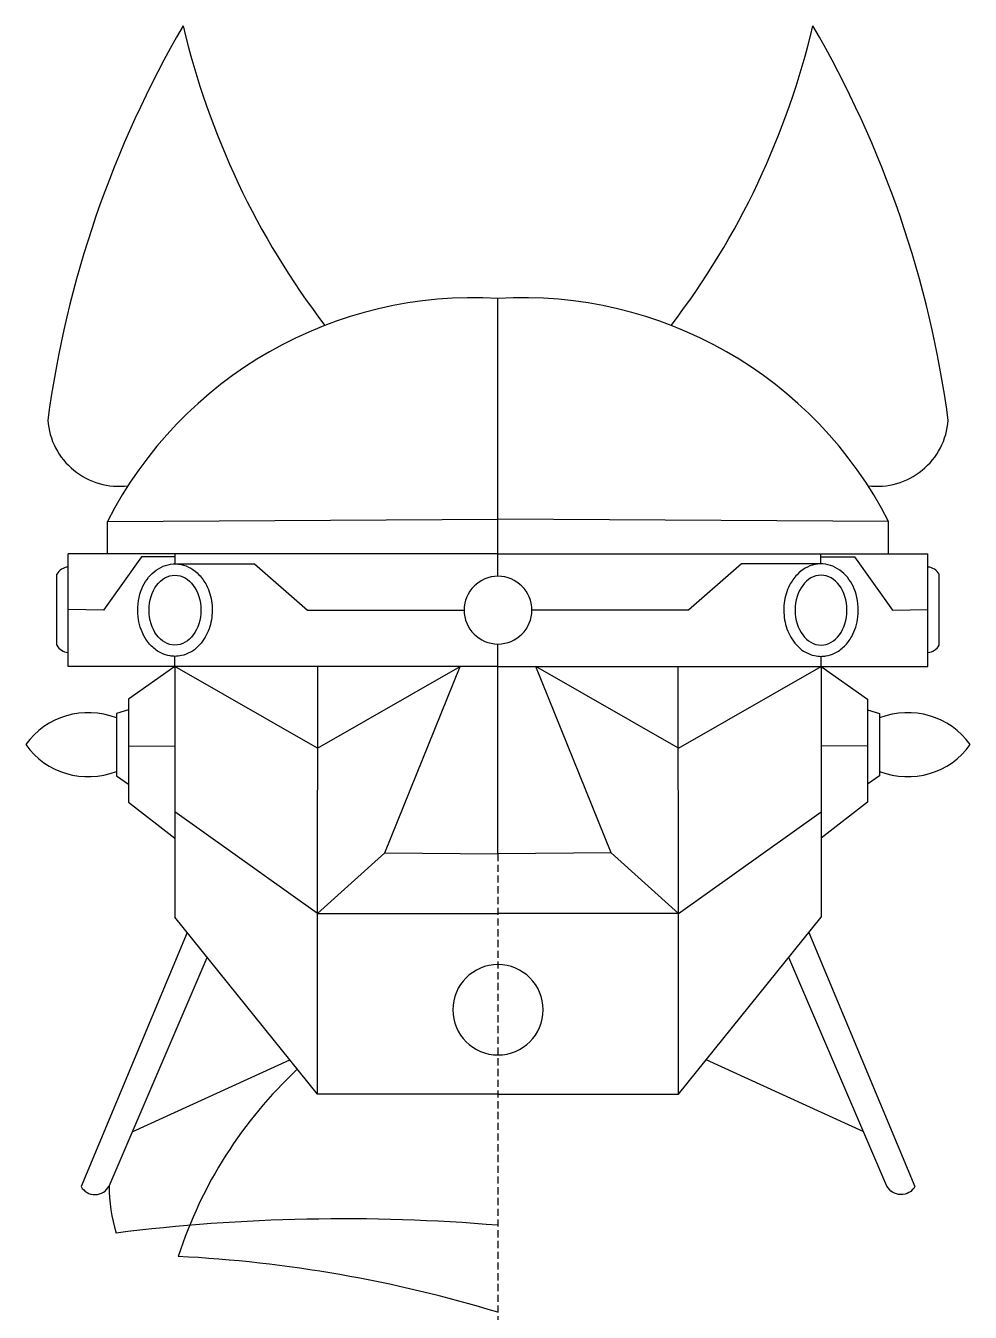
# Model space of a CAD drawing. Header units: millimetres. Extents: x -23 to 11602, y -4867 to 10411.
# Drawn here: x 1621 to 2039, y 1021 to 1591 of the extents above; entities that cross this region are included whole.
import ezdxf

# ---------------------------------------------------------------- set-up
doc = ezdxf.new("R2010")
doc.units = ezdxf.units.MM
doc.linetypes.add('HIDDEN2', pattern=[4.7625, 3.175, -1.5875])

msp = doc.modelspace()

# ---------------------------------------------------------------- linework, layer by layer
for p, q in [((1830, 1347.043), (1830, 1470.061)), ((1656.967, 1371.276), (1830, 1372.353)), ((1656.967, 1357.043), (1656.967, 1371.276)), ((2003.033, 1371.276), (1830, 1372.353)), ((2003.033, 1357.043), (2003.033, 1371.276)), ((1830, 1357.043), (1639.558, 1357.043)), ((1639.558, 1307.043), (1639.558, 1357.043)), ((1686.989, 1352.509), (1687.005, 1357.043)), ((1830, 1357.043), (2020.442, 1357.043)), ((1973.011, 1352.509), (1972.995, 1357.043)), ((2020.442, 1307.043), (2020.442, 1357.043)), ((1672.024, 1355.637), (1655.224, 1332.043)), ((1687, 1355.637), (1672.024, 1355.637)), ((1686.989, 1352.509), (1722.142, 1352.509)), ((1722.142, 1352.509), (1745.685, 1332.043)), ((1937.858, 1352.509), (1914.315, 1332.043)), ((1973.011, 1352.509), (1937.858, 1352.509)), ((1973, 1355.637), (1987.976, 1355.637)), ((1987.976, 1355.637), (2004.776, 1332.043)), ((1634.558, 1316.491), (1634.558, 1347.927)), ((2025.442, 1316.491), (2025.442, 1347.927)), ((1655.224, 1332.043), (1639.558, 1332.312)), ((1745.685, 1332.043), (1815, 1332.043)), ((1914.315, 1332.043), (1845, 1332.043)), ((2004.776, 1332.043), (2020.442, 1332.312)), ((1830, 1224.027), (1830, 1317.043)), ((1686.82, 1307.043), (1686.836, 1311.577)), ((1973.18, 1307.043), (1973.164, 1311.577)), ((1830, 1307.043), (1639.558, 1307.043)), ((1750, 1270.954), (1686.82, 1307.043)), ((1686.82, 1307.043), (1686.82, 1195.995)), ((1750, 1197.632), (1750.207, 1307.043)), ((1750, 1270.954), (1813.18, 1307.043)), ((1779.939, 1224.555), (1813.18, 1307.043)), ((1830, 1307.043), (2020.442, 1307.043)), ((1880.061, 1224.555), (1846.82, 1307.043)), ((1910, 1270.954), (1846.82, 1307.043)), ((1910, 1197.632), (1909.793, 1307.043)), ((1910, 1270.954), (1973.18, 1307.043)), ((1973.18, 1307.043), (1973.18, 1195.995)), ((1666.262, 1271.796), (1686.82, 1271.998)), ((1993.738, 1271.796), (1973.18, 1271.998)), ((1750, 1197.632), (1686.82, 1242.716)), ((1910, 1197.632), (1973.18, 1242.716)), ((1750, 1197.632), (1779.939, 1224.555)), ((1779.939, 1224.555), (1830, 1224.027)), ((1880.061, 1224.555), (1830, 1224.027)), ((1910, 1197.632), (1880.061, 1224.555)), ((1750, 1117.632), (1750, 1197.632)), ((1750, 1197.632), (1830, 1197.632)), ((1910, 1197.632), (1830, 1197.632)), ((1910, 1117.632), (1910, 1197.632)), ((1750, 1117.632), (1686.82, 1195.995)), ((1910, 1117.632), (1973.18, 1195.995)), ((1692.283, 1189.218), (1645.346, 1076.696)), ((1967.717, 1189.218), (2014.654, 1076.696)), ((1668.003, 1100.899), (1737.741, 1132.837)), ((1991.997, 1100.899), (1922.259, 1132.837)), ((1830, 1117.632), (1750, 1117.632)), ((1830, 1117.632), (1910, 1117.632))]:
    msp.add_line(p, q)
at = {"linetype": 'HIDDEN2'}
msp.add_line((1830, 1224.027), (1830, -4867.152), dxfattribs=at)
for points in [[(1686.82, 1307.043), (1666.262, 1292.623), (1666.262, 1246.964), (1686.82, 1231.036)], [(1973.18, 1307.043), (1993.738, 1292.623), (1993.738, 1246.964), (1973.18, 1231.036)], [(1666.262, 1287.845), (1660.949, 1286.252), (1660.949, 1258.644), (1666.262, 1254.928)], [(1993.738, 1287.845), (1999.051, 1286.252), (1999.051, 1258.644), (1993.738, 1254.928)]]:
    msp.add_lwpolyline(points)
for points in [[(1645.346, 1076.696, 0.5968206), (1657.727, 1076.919), (1701.143, 1178.23)], [(2014.654, 1076.696, -0.5968206), (2002.273, 1076.919), (1958.857, 1178.23)], [(1657.727, 1076.919, 0.0741041), (1660.831, 1056.089, 0.7516242)]]:
    msp.add_lwpolyline(points, format="xyb")
for centre, radius, start, end in [((2097.205, 1353.73), 470.775, 149.74323, 172.37702), ((2031.77, 1671), 350.475, 193.2044, 217.38787), ((1628.23, 1671), 350.475, 322.61213, 346.7956), ((1562.795, 1353.73), 470.775, 7.62298, 30.25677), ((1818.799, 1288.745), 181.662, 86.46514, 152.97928), ((1841.201, 1288.745), 181.662, 27.02072, 93.53486), ((1662.045, 1418.456), 31.537, 184.1376, 277.42404), ((1997.955, 1418.456), 31.537, 262.57596, 355.8624), ((1640.151, 1344.694), 6.46, 95.27165, 149.97838), ((2019.849, 1344.694), 6.46, 30.02162, 84.72835), ((1830, 1332.043), 15, 90, 270), ((1830, 1332.043), 15, 270, 90), ((1640.151, 1319.724), 6.46, 210.02162, 264.72835), ((2019.849, 1319.724), 6.46, 275.27165, 329.97838), ((1648.491, 1252.545), 34.091, 68.56567, 144.28031), ((2011.509, 1252.545), 34.091, 35.71969, 111.43433), ((1648.491, 1292.351), 34.091, 215.71969, 291.43433), ((2011.509, 1292.351), 34.091, 248.56567, 324.28031), ((1830, 1155), 20, 90, 270), ((1830, 1155), 20, 270, 90), ((1875.035, 985.316), 196.176, 133.0545, 162.06676), ((1761.804, 249.022), 813.358, 85.190391, 97.131266), ((1658.192, 454.879), 591.612, 73.117718, 87.074207)]:
    msp.add_arc(centre, radius, start, end)
msp.add_ellipse((1686.913, 1332.043), major_axis=(0, -15.466), ratio=0.7432848)
at = {"extrusion": (0, 0, -1)}
msp.add_ellipse((1973.087, 1332.043), major_axis=(0, -15.466), ratio=0.7432848, dxfattribs=at)
for points in [[(1686.913, 1311.577), (1687.901, 1311.577), (1688.89, 1311.686), (1691.218, 1312.201), (1692.531, 1312.71), (1694.965, 1314.067), (1696.087, 1314.913), (1698.1, 1316.859), (1698.993, 1317.958), (1701.24, 1321.42), (1702.276, 1324.023), (1703.436, 1329.481), (1703.56, 1332.337), (1702.888, 1337.902), (1702.094, 1340.611), (1699.972, 1344.784), (1698.861, 1346.382), (1696.459, 1348.875), (1695.24, 1349.845), (1692.565, 1351.378), (1691.108, 1351.939), (1688.079, 1352.547), (1686.511, 1352.591), (1683.452, 1352.152), (1681.965, 1351.67), (1679.216, 1350.274), (1677.953, 1349.363), (1675.709, 1347.229), (1674.727, 1346.007), (1673.057, 1343.345), (1672.37, 1341.906), (1670.567, 1336.84), (1670.146, 1332.901), (1670.942, 1326.011), (1671.861, 1323.015), (1674.208, 1318.778), (1675.294, 1317.31), (1677.845, 1314.78), (1679.312, 1313.719), (1682.134, 1312.374), (1683.424, 1311.964), (1685.464, 1311.635), (1686.188, 1311.577), (1686.913, 1311.577)], [(1973.087, 1311.577), (1972.099, 1311.577), (1971.11, 1311.686), (1968.782, 1312.201), (1967.469, 1312.71), (1965.035, 1314.067), (1963.913, 1314.913), (1961.9, 1316.859), (1961.007, 1317.958), (1958.76, 1321.42), (1957.724, 1324.023), (1956.564, 1329.481), (1956.44, 1332.337), (1957.112, 1337.902), (1957.906, 1340.611), (1960.028, 1344.784), (1961.139, 1346.382), (1963.541, 1348.875), (1964.76, 1349.845), (1967.435, 1351.378), (1968.892, 1351.939), (1971.921, 1352.547), (1973.489, 1352.591), (1976.548, 1352.152), (1978.035, 1351.67), (1980.784, 1350.274), (1982.047, 1349.363), (1984.291, 1347.229), (1985.273, 1346.007), (1986.943, 1343.345), (1987.63, 1341.906), (1989.433, 1336.84), (1989.854, 1332.901), (1989.058, 1326.011), (1988.139, 1323.015), (1985.792, 1318.778), (1984.706, 1317.31), (1982.155, 1314.78), (1980.688, 1313.719), (1977.866, 1312.374), (1976.576, 1311.964), (1974.536, 1311.635), (1973.812, 1311.577), (1973.087, 1311.577)]]:
    msp.add_open_spline(points, degree=3, knots=[0, 0, 0, 0, 0.1627967, 0.1627967, 0.3928459, 0.3928459, 0.6228951, 0.6228951, 0.8529442, 0.8529442, 1.2922947, 1.2922947, 1.7316452, 1.7316452, 2.1709957, 2.1709957, 2.4844948, 2.4844948, 2.7389756, 2.7389756, 2.9934564, 2.9934564, 3.2479373, 3.2479373, 3.5024181, 3.5024181, 3.7568989, 3.7568989, 4.0113797, 4.0113797, 4.2658605, 4.2658605, 4.8666217, 4.8666217, 5.3529104, 5.3529104, 5.6478833, 5.6478833, 5.9428562, 5.9428562, 6.1639391, 6.1639391, 6.2831853, 6.2831853, 6.2831853, 6.2831853])

doc.saveas('drawing.dxf')
